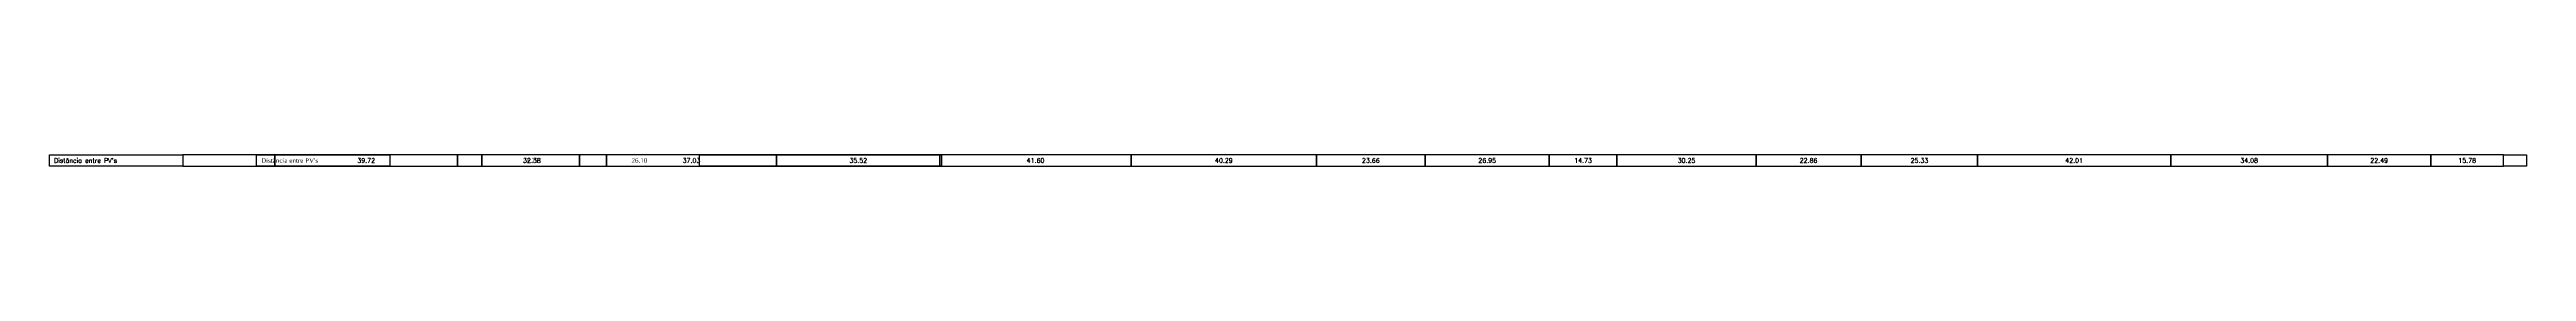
# Model space of a CAD drawing. Extents: x -44 to 717176, y -20 to 14707758.
# Drawn here: x -44 to 495, y -15 to -12 of the extents above; entities that cross this region are included whole.
import ezdxf
from ezdxf.enums import TextEntityAlignment as Align

# ---------------------------------------------------------------- set-up
doc = ezdxf.new("R2010")
doc.units = 0
doc.layers.add('PS_PERFIL_COTA_LIN', color=7, linetype='Continuous')
doc.layers.add('PS_PERFIL_COTA_TXT', color=5, linetype='Continuous')
doc.styles.add('ROMANS', font='ROMANS.shx', dxfattribs={"height": 2})
doc.styles.get("Standard").update_dxf_attribs({"font": 'times.ttf'})

msp = doc.modelspace()

# ---------------------------------------------------------------- linework, layer by layer
at = {"layer": 'PS_PERFIL_COTA_LIN', "linetype": 'Continuous'}
for points in [[(-15, -12.5), (-15, -15), (-44, -15), (-44, -12.5)], [(-15, -12.5), (-15, -15), (5, -15), (5, -12.5)], [(30, -12.5), (30, -15), (1, -15), (1, -12.5)], [(5, -12.5), (5, -15), (44.72, -15), (44.72, -12.5)], [(30, -12.5), (30, -15), (50, -15), (50, -12.5)], [(44.72, -12.5), (44.72, -15), (77.1, -15), (77.1, -12.5)], [(50, -12.5), (50, -15), (71.23, -15), (71.23, -12.5)], [(71.23, -12.5), (71.23, -15), (97.33, -15), (97.33, -12.5)], [(77.1, -12.5), (77.1, -15), (114.13, -15), (114.13, -12.5)], [(150, -12.5), (150, -15), (97.33, -15), (97.33, -12.5)], [(114.13, -12.5), (114.13, -15), (149.64, -15), (149.64, -12.5)], [(149.64, -12.5), (149.64, -15), (191.24, -15), (191.24, -12.5)], [(191.24, -12.5), (191.24, -15), (231.52, -15), (231.52, -12.5)], [(231.52, -12.5), (231.52, -15), (255.18, -15), (255.18, -12.5)], [(255.18, -12.5), (255.18, -15), (282.13, -15), (282.13, -12.5)], [(282.13, -12.5), (282.13, -15), (296.86, -15), (296.86, -12.5)], [(296.86, -12.5), (296.86, -15), (327.12, -15), (327.12, -12.5)], [(327.12, -12.5), (327.12, -15), (349.98, -15), (349.98, -12.5)], [(349.98, -12.5), (349.98, -15), (375.31, -15), (375.31, -12.5)], [(375.31, -12.5), (375.31, -15), (417.32, -15), (417.32, -12.5)], [(417.32, -12.5), (417.32, -15), (451.4, -15), (451.4, -12.5)], [(451.4, -12.5), (451.4, -15), (473.89, -15), (473.89, -12.5)], [(473.89, -12.5), (473.89, -15), (489.67, -15), (489.67, -12.5)], [(494.67, -12.5), (494.67, -15), (489.67, -15), (489.67, -12.5)]]:
    msp.add_lwpolyline(points, close=True, dxfattribs=at)

# ---------------------------------------------------------------- texts
at = {"layer": 'PS_PERFIL_COTA_TXT', "style": 'ROMANS'}
msp.add_text("Distância entre PV's", height=1, dxfattribs=at).set_placement((-43, -13.75), align=Align.MIDDLE_LEFT)
at = {"layer": 'PS_PERFIL_COTA_TXT'}
msp.add_text("Distância entre PV's", height=1, dxfattribs=at).set_placement((2, -13.75), align=Align.MIDDLE_LEFT)
at = {"layer": 'PS_PERFIL_COTA_TXT', "style": 'ROMANS'}
for s, p in [('39.72', (24.86, -13.75)), ('32.38', (60.91, -13.75)), ('37.03', (95.61, -13.75)), ('35.52', (131.88, -13.75)), ('41.60', (170.44, -13.75)), ('40.29', (211.38, -13.75)), ('23.66', (243.35, -13.75)), ('26.95', (268.66, -13.75)), ('14.73', (289.5, -13.75)), ('30.25', (311.99, -13.75)), ('22.86', (338.55, -13.75)), ('25.33', (362.65, -13.75)), ('42.01', (396.31, -13.75)), ('34.08', (434.36, -13.75)), ('22.49', (462.64, -13.75)), ('15.78', (481.78, -13.75))]:
    msp.add_text(s, height=1, dxfattribs=at).set_placement(p, align=Align.MIDDLE_CENTER)
at = {"layer": 'PS_PERFIL_COTA_TXT'}
for s, p in [('21.23', (60.61, -13.75)), ('26.10', (84.28, -13.75))]:
    msp.add_text(s, height=1, dxfattribs=at).set_placement(p, align=Align.MIDDLE_CENTER)

doc.saveas('drawing.dxf')
